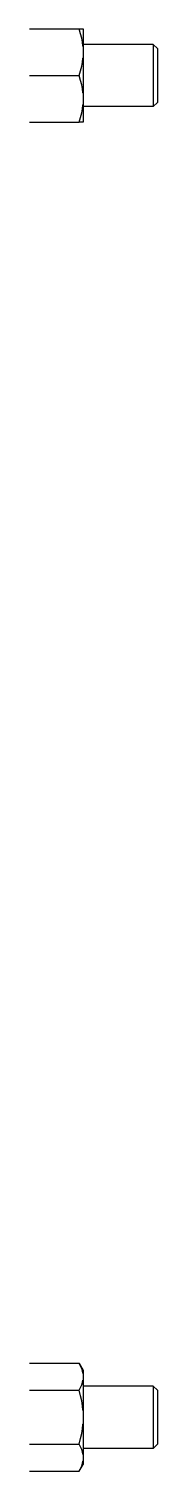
# Model space of a CAD drawing. Extents: x 0 to 1237, y -115 to 533.
# Drawn here: x 755.9 to 788.9, y -39.2 to 331.5 of the extents above; entities that cross this region are included whole.
import ezdxf

# ---------------------------------------------------------------- set-up
doc = ezdxf.new("R2010")
doc.units = 0
doc.layers.get('0').update_dxf_attribs({"linetype": 'CONTINUOUS'})

msp = doc.modelspace()

# ---------------------------------------------------------------- linework, layer by layer
at = {"color": 1}
for p, q in [((755.857975, 331.469325), (768.65312, 331.469325)), ((769.032367, 330.230348), (768.65312, 331.469325)), ((768.65312, 331.469325), (769.655547, 331.469325)), ((769.315511, 329.093962), (769.032367, 330.230348)), ((769.655547, 331.469325), (769.655547, 326.942685)), ((769.517595, 328.029951), (769.315511, 329.093962)), ((769.648694, 327.014189), (769.517595, 328.029951)), ((769.655547, 326.942685), (769.648694, 327.014189)), ((787.773147, 327.469325), (769.655547, 327.469325)), ((787.773147, 327.469325), (769.655547, 327.469325)), ((769.655547, 326.942685), (769.655547, 323.995965)), ((787.773147, 327.469325), (788.855547, 326.386925)), ((787.773147, 327.469325), (788.855547, 326.386925)), ((787.773147, 327.469325), (787.773147, 311.469325)), ((788.855547, 326.386925), (788.855547, 312.551725)), ((788.855547, 326.386925), (788.855547, 312.551725)), ((769.315511, 321.844687), (769.517594, 322.908697)), ((769.517594, 322.908697), (769.648694, 323.924462)), ((769.648694, 323.924462), (769.655547, 323.995965)), ((769.655547, 323.995965), (769.655547, 314.942684)), ((755.857975, 319.469325), (768.65312, 319.469325)), ((768.65312, 319.469325), (769.032367, 320.708301)), ((769.032367, 318.230349), (768.65312, 319.469325)), ((769.032367, 320.708301), (769.315511, 321.844687)), ((769.315511, 317.093963), (769.032367, 318.230349)), ((769.517595, 316.029951), (769.315511, 317.093963)), ((769.648694, 315.014189), (769.517595, 316.029951)), ((769.517594, 310.908697), (769.648694, 311.924462)), ((769.655547, 314.942685), (769.648694, 315.014189)), ((769.648694, 311.924462), (769.655547, 311.995965)), ((769.655547, 314.942685), (769.655547, 311.995965)), ((769.655547, 311.995965), (769.655547, 307.469324)), ((787.773147, 311.469325), (769.655547, 311.469325)), ((787.773147, 311.469325), (769.655547, 311.469325)), ((787.773147, 311.469325), (788.855547, 312.551725)), ((787.773147, 311.469325), (788.855547, 312.551725)), ((768.65312, 307.469325), (769.032367, 308.708301)), ((769.032367, 308.708301), (769.315511, 309.844687)), ((769.315511, 309.844687), (769.517594, 310.908697)), ((755.857975, 307.469325), (768.65312, 307.469325)), ((769.655547, 307.469325), (768.65312, 307.469325)), ((755.857975, -11.497269), (768.65312, -11.497269)), ((768.65312, -11.497269), (769.655547, -13.233675)), ((769.032367, -12.212592), (768.65312, -11.497269)), ((769.315511, -12.868685), (769.032367, -12.212592)), ((769.517595, -13.482992), (769.315511, -12.868685)), ((769.648694, -14.069443), (769.517595, -13.482992)), ((769.655547, -14.110726), (769.648694, -14.069443)), ((769.655547, -13.233675), (769.655547, -14.110725)), ((769.655547, -14.110726), (769.655547, -15.812015)), ((755.857975, -18.425472), (768.65312, -18.425472)), ((768.65312, -18.425472), (769.032367, -17.710149)), ((769.032367, -19.856117), (768.65312, -18.425472)), ((769.032367, -17.710149), (769.315511, -17.054056)), ((769.315511, -17.054056), (769.517594, -16.43975)), ((769.517594, -16.43975), (769.648694, -15.853297)), ((769.648694, -15.853297), (769.655547, -15.812015)), ((769.655547, -15.812015), (769.655547, -23.652384)), ((787.773147, -17.353675), (769.655547, -17.353675)), ((787.773147, -17.353675), (788.855547, -18.436075)), ((787.773147, -17.353675), (787.773147, -25.353675)), ((788.855547, -18.436075), (788.855547, -25.353675)), ((788.855547, -18.436075), (788.855547, -25.353675)), ((769.315511, -21.168303), (769.032367, -19.856117)), ((769.517594, -22.396917), (769.315511, -21.168303)), ((769.648694, -23.569819), (769.517594, -22.396917)), ((769.655547, -23.652385), (769.648694, -23.569819)), ((769.655547, -23.652385), (769.655547, -27.054966)), ((787.773147, -25.353675), (787.773147, -33.353675)), ((788.855547, -25.353675), (788.855547, -32.271275)), ((788.855547, -25.353675), (788.855547, -32.271275)), ((769.032367, -30.851234), (769.315511, -29.539048)), ((769.315511, -29.539048), (769.517594, -28.310435)), ((769.517594, -28.310435), (769.648694, -27.137531)), ((769.648694, -27.137531), (769.655547, -27.054966)), ((769.655547, -27.054966), (769.655547, -34.895336)), ((755.857975, -32.281879), (768.65312, -32.281879)), ((768.65312, -32.281879), (769.032367, -30.851234)), ((769.032367, -32.997202), (768.65312, -32.281879)), ((769.315511, -33.653295), (769.032367, -32.997202)), ((787.773147, -33.353675), (769.655547, -33.353675)), ((787.773147, -33.353675), (788.855547, -32.271275)), ((769.517595, -34.267602), (769.315511, -33.653295)), ((769.517594, -37.224359), (769.648694, -36.637907)), ((769.648694, -34.854053), (769.517595, -34.267602)), ((769.655547, -34.895336), (769.648694, -34.854053)), ((769.648694, -36.637907), (769.655547, -36.596625)), ((769.655547, -34.895336), (769.655547, -36.596625)), ((769.655547, -36.596626), (769.655547, -37.473675)), ((755.857975, -39.210082), (768.65312, -39.210082)), ((768.65312, -39.210082), (769.655547, -37.473675)), ((768.65312, -39.210082), (769.032367, -38.494759)), ((769.032367, -38.494759), (769.315511, -37.838666)), ((769.315511, -37.838666), (769.517594, -37.224359))]:
    msp.add_line(p, q, dxfattribs=at)

doc.saveas('drawing.dxf')
